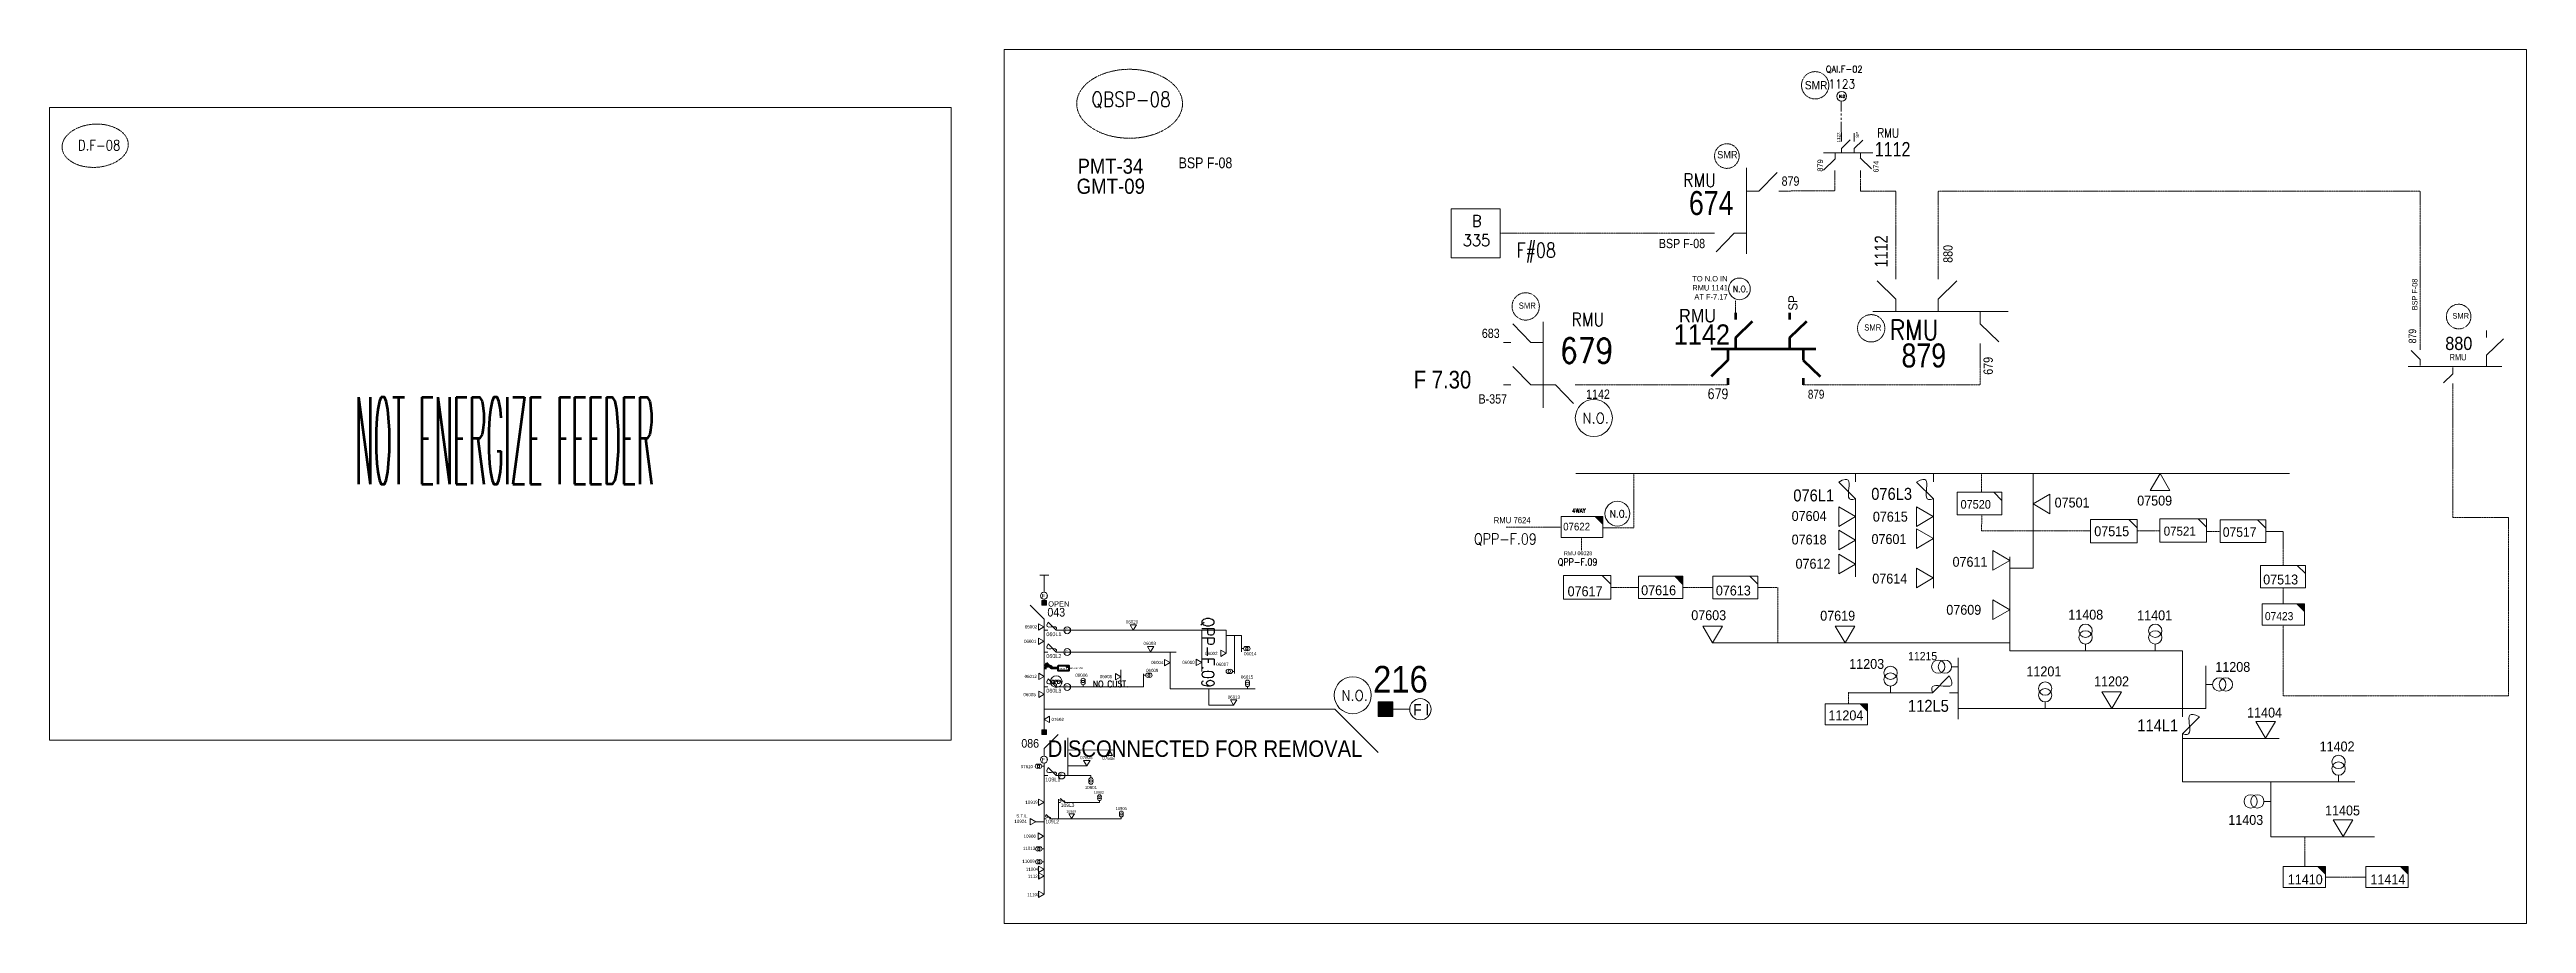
# Model space of a CAD drawing. Header units: metres. Extents: x 65984 to 144644, y -19036 to 23726.
# Drawn here: x 84420 to 88244, y 6397 to 7746 of the extents above; entities that cross this region are included whole.
import ezdxf
from ezdxf.enums import TextEntityAlignment as Align

# ---------------------------------------------------------------- set-up
doc = ezdxf.new("R2010")
doc.units = ezdxf.units.M
doc.header["$MEASUREMENT"] = 0
doc.linetypes.add('( Phantom )', pattern=[2.5, 1.25, -0.25, 0.25, -0.25, 0.25, -0.25])
doc.linetypes.add('DGN Style 3', pattern=[0.013877, 0, -0.013877])
doc.layers.get('0').update_dxf_attribs({"color": 95, "lineweight": 40})
for name, color, linetype, lineweight in [('ABS', 7, 'Continuous', 40), ('ABS NUMBER', 112, 'Continuous', 30), ('d_eos', 111, 'Continuous', 40), ('d_eos no', 121, 'Continuous', 40), ('d_fco', 5, 'Continuous', 40), ('d_fco text', 95, 'Continuous', 40), ('d_oh branch', 94, 'Continuous', 40), ('d_switch', 95, 'Continuous', 40), ('d_tf', 1, 'Continuous', 40), ('d_tf no', 6, 'Continuous', 40), ('d_tf_200', 1, 'Continuous', 40), ('d_ug cable', 95, 'Continuous', 40), ('d_ug main line', 95, 'Continuous', 40), ('d_unit sub', 7, 'Continuous', 40), ('EARTH FAULT INDICATOR', 95, 'Continuous', 40), ('FDR  2  19', 172, 'Continuous', 40), ('fedr no', 95, 'Continuous', 40), ('GRID STATION  04', 7, 'Continuous', 40), ('Level 37', 7, 'Continuous', 0), ('O H MAIN FEEDER', 4, 'Continuous', 100), ('SW N O', 114, 'Continuous', 30)]:
    doc.layers.add(name, color=color, linetype=linetype, lineweight=lineweight)
doc.styles.add('NASKHF', font='naskhf.shx', dxfattribs={"height": 8})
doc.styles.add('Style-Andalus', font='andlso.ttf')
doc.styles.add('Style-Arial', font='arial.ttf')
doc.styles.add('Style-ENGINEERING', font='ENGINEERING.shx')
doc.styles.add('Style-msdefault', font='msdefault.shx')
doc.styles.add('Style-simplex', font='simplex.shx')
doc.styles.add('Style-STANDARD', font='STANDARD.shx')

msp = doc.modelspace()

# ---------------------------------------------------------------- texts
at = {"color": 55, "linetype": 'Continuous', "lineweight": 13, "style": 'Style-simplex', "width": 0.857143}
for height, p in [(16.7, (86668, 6990.2)), (10.52, (86779.6, 6954.7))]:
    msp.add_text('QPP-F.09', height=height, dxfattribs=at).set_placement(p, align=Align.MIDDLE_CENTER)
msp.add_text('QPP-F.09', height=18.79, rotation=270, dxfattribs=at).set_placement((86208.9, 6814.9), align=Align.MIDDLE_CENTER)
msp.add_text('QPP-F.09', height=18.79, rotation=270, dxfattribs=at).set_placement((86208.9, 6814.9), align=Align.MIDDLE_CENTER)
at = {"color": 2, "linetype": 'Continuous', "lineweight": 13, "style": 'Style-simplex', "width": 0.857143}
msp.add_text('NO CUST.', height=10.04, dxfattribs=at).set_placement((86058.8, 6766.4), align=Align.MIDDLE_CENTER)
at = {"color": 2, "linetype": 'Continuous', "lineweight": 13, "insert": (86781.5, 7033.8), "char_height": 6.729, "attachment_point": 5, "line_spacing_factor": 0.6, "style": 'Style-STANDARD'}
msp.add_mtext('\\H1x;\\W0.857143;4WAY', dxfattribs=at)
at = {"layer": 'ABS NUMBER', "color": 7, "lineweight": 13, "style": 'Style-Arial', "width": 0.88}
for s, height, p in [('043', 13.31, (85961, 6883.8)), ('216', 41.08, (86463.9, 6794.3)), ('086', 13.31, (85920.8, 6681.4))]:
    msp.add_text(s, height=height, dxfattribs=at).set_placement(p, align=Align.TOP_LEFT)
at = {"layer": 'd_eos no', "color": 7, "linetype": 'Continuous', "lineweight": 13, "style": 'Style-Arial', "width": 0.88}
for s, height, p in [('PMT-34', 23.15, (86007.7, 7577.2)), ('GMT-09', 23.41, (86006.1, 7546.4))]:
    msp.add_text(s, height=height, dxfattribs=at).set_placement(p, align=Align.TOP_LEFT)
at = {"layer": 'd_eos no', "color": 7, "linetype": 'Continuous', "lineweight": 13, "ltscale": 1.182951, "style": 'Style-msdefault', "width": 0.833333}
msp.add_text('1112', height=22.25, dxfattribs=at).set_placement((87238.3, 7580.7))
at = {"layer": 'd_eos no', "color": 2, "linetype": 'Continuous', "lineweight": 13, "style": 'Style-msdefault', "width": 0.833333}
for s, p in [('674', (87020.2, 7490.3)), ('879', (87348.4, 7255))]:
    msp.add_text(s, height=36.98, dxfattribs=at).set_placement(p, align=Align.RIGHT)
at = {"layer": 'd_eos no', "color": 7, "linetype": 'Continuous', "lineweight": 13, "ltscale": 1.064656, "style": 'Style-msdefault', "width": 0.833333}
msp.add_text('1112', height=20.02, rotation=90, dxfattribs=at).set_placement((87258.2, 7409.3))
at = {"layer": 'd_eos no', "color": 7, "linetype": 'Continuous', "lineweight": 140, "style": 'Style-Arial', "width": 0.9}
msp.add_text('SP', height=14.12, rotation=90, dxfattribs=at).set_placement((87104.9, 7342.8), align=Align.TOP_LEFT)
at = {"layer": 'd_eos no', "color": 7, "linetype": 'Continuous', "lineweight": 140, "ltscale": 1.199808, "style": 'Style-Arial', "width": 0.9}
msp.add_text('1142', height=31.08, dxfattribs=at).set_placement((86927.9, 7321.4), align=Align.TOP_LEFT)
at = {"layer": 'd_eos no', "color": 2, "linetype": 'Continuous', "lineweight": 13, "style": 'Style-Arial', "width": 0.88}
msp.add_text('880', height=20.37, rotation=0.0075, dxfattribs=at).set_placement((88160.9, 7281.9), align=Align.RIGHT)
at = {"layer": 'd_eos no', "color": 7, "linetype": 'Continuous', "lineweight": 13, "ltscale": 0.579992, "style": 'Style-msdefault', "width": 0.833333}
msp.add_text('879', height=13.68, dxfattribs=at).set_placement((87160.5, 7206.8), align=Align.RIGHT)
at = {"layer": 'd_eos no', "color": 2, "linetype": 'Continuous', "lineweight": 140, "ltscale": 0.984829, "insert": (86956.6, 7396.2), "char_height": 8.399, "attachment_point": 1, "style": 'NASKHF'}
msp.add_mtext('\\fArial|b0|i0|c178178|p39;\\H1x;\\W0.9;TO N.O IN \\PRMU 1141\\P AT F-7.17', dxfattribs=at)
at = {"layer": 'd_fco text', "color": 7, "linetype": 'Continuous', "lineweight": 13, "style": 'Style-msdefault', "width": 0.916667}
for s, height, p in [('076L1', 18.48, (87112.6, 7066.7)), ('076L3', 18.48, (87232.9, 7069.1)), ('060L1', 5.99, (85959.4, 6846.2)), ('060L2', 5.99, (85959.3, 6812.5)), ('060L3', 5.99, (85959.3, 6759)), ('114L1', 18.48, (87643.7, 6711.6)), ('109L1', 5.99, (85957.7, 6621.9)), ('109L2', 5.39, (85958, 6556.8))]:
    msp.add_text(s, height=height, dxfattribs=at).set_placement(p, align=Align.TOP_LEFT)
at = {"layer": 'd_fco text', "color": 160, "linetype": 'Continuous', "lineweight": 13, "ltscale": 1.250797, "style": 'Style-msdefault', "width": 0.916667}
msp.add_text('OPEN', height=8.24, dxfattribs=at).set_placement((85962.2, 6894.1), align=Align.TOP_LEFT)
at = {"layer": 'd_fco text', "color": 206, "linetype": 'Continuous', "lineweight": 13, "style": 'Style-msdefault', "width": 0.916667}
msp.add_text('112L5', height=18.48, dxfattribs=at).set_placement((87289.7, 6741.9), align=Align.TOP_LEFT)
at = {"layer": 'd_fco text', "color": 160, "linetype": 'Continuous', "lineweight": 13, "ltscale": 4.546434, "style": 'Style-msdefault', "width": 0.916667}
msp.add_text('DISCONNECTED FOR REMOVAL', height=25.47, dxfattribs=at).set_placement((85961.5, 6679.3), align=Align.TOP_LEFT)
at = {"layer": 'd_fco text', "color": 1, "linetype": 'Continuous', "lineweight": 13, "style": 'Style-msdefault', "width": 0.916667}
msp.add_text('109L3', height=5.39, dxfattribs=at).set_placement((85981.7, 6582.1), align=Align.TOP_LEFT)
at = {"layer": 'd_switch', "color": 2, "linetype": 'Continuous', "lineweight": 13, "style": 'Style-msdefault', "width": 0.857143}
msp.add_text('BSP F-08', height=16.67, dxfattribs=at).set_placement((86163.6, 7579.1), align=Align.TOP_LEFT)
at = {"layer": 'd_switch', "color": 2, "linetype": 'Continuous', "lineweight": 13, "width": 0.857143}
for s, height, style, p in [('BSP F-08', 8.56, 'Style-msdefault', (88076.2, 7343.4)), ('879', 11.65, 'Style-ENGINEERING', (88074.2, 7292.2))]:
    msp.add_text(s, height=height, rotation=90, dxfattribs=dict(at, style=style)).set_placement(p)
at = {"layer": 'd_tf no', "color": 206, "linetype": 'Continuous', "lineweight": 13, "style": 'Style-msdefault', "width": 0.947368}
for s, height, p in [('07520', 13.28, (87370.8, 7050.3)), ('07501', 15.3, (87516, 7054.1)), ('07509', 15.3, (87643.5, 7057.1)), ('07604', 15.3, (87110, 7033.3)), ('07615', 15.3, (87235.4, 7032.3)), ('07515', 15.3, (87577.2, 7009.8)), ('07521', 14.04, (87684.4, 7009.3)), ('07517', 14.77, (87775.6, 7008.3)), ('07618', 15.3, (87110, 6997)), ('07612', 15.3, (87116, 6959.6)), ('07601', 15.3, (87233.3, 6997.7)), ('07611', 15.3, (87358.4, 6962.6)), ('07614', 15.3, (87234.5, 6936.7)), ('07513', 15.3, (87838, 6935.3)), ('07617', 15.3, (86764.1, 6917.1)), ('07613', 15.3, (86993, 6918.3)), ('07609', 15.3, (87348.8, 6888.5)), ('07603', 15.3, (86955, 6880.2)), ('07619', 15.3, (87154.1, 6879.4)), ('07423', 12.44, (87840.7, 6877.3)), ('11215', 12.73, (87289.8, 6815.8)), ('11203', 15.3, (87198.9, 6805)), ('11208', 15.3, (87764.1, 6800.4)), ('11204', 15.3, (87166.8, 6725.6)), ('11403', 15.3, (87784.1, 6564.2)), ('11410', 15.3, (87876, 6472.4)), ('11414', 15.3, (88003.6, 6472.4))]:
    msp.add_text(s, height=height, dxfattribs=at).set_placement(p, align=Align.TOP_LEFT)
at = {"layer": 'd_tf no', "color": 1, "linetype": 'Continuous', "lineweight": 13, "style": 'Style-msdefault', "width": 0.947368}
for s, height, p in [('RMU 7624', 9.43, (86650, 7023.9)), ('07622', 11.78, (86757.3, 7015.2)), ('RMU 06028', 5.94, (86758.5, 6971.1)), ('06020', 4.96, (86082.1, 6864.7)), ('06001', 4.96, (85924.9, 6834.7)), ('06003', 4.96, (86109.4, 6831.5)), ('06002', 4.96, (86204.6, 6816)), ('06014', 4.96, (86264.6, 6815.7)), ('06012', 4.96, (85925.8, 6780.5)), ('06006', 4.96, (86004.1, 6782.4)), ('06008', 4.96, (86041.7, 6780.3)), ('06009', 4.96, (86113.3, 6789.8)), ('06010', 4.96, (86169.3, 6802.2)), ('06007', 4.96, (86221.7, 6799.2)), ('06015', 4.96, (86259.8, 6779.6)), ('06005', 4.96, (85924, 6752.5)), ('06013', 4.96, (86239.4, 6748.6)), ('07602', 4.96, (85967.4, 6714.1)), ('07605', 4.96, (86011.6, 6655.3)), ('07610', 4.96, (85919.8, 6641.4)), ('10919', 4.96, (85927, 6586.3)), ('10901', 4.96, (86018.7, 6609.1)), ('10902', 4.01, (86032.8, 6601)), ('10924', 4.96, (85910, 6556.9)), ('S.T.L.', 4.96, (85913, 6565.4)), ('10909', 4.01, (85990.2, 6571.6)), ('10905', 4.46, (86066.4, 6576.3)), ('11013', 4.96, (85923.1, 6515.2)), ('10906', 4.96, (85924.2, 6533.9)), ('11009', 4.96, (85922.3, 6495.2)), ('11004', 4.96, (85927.8, 6482.9)), ('11121', 4.96, (85930.8, 6472)), ('11108', 4.96, (85929.8, 6443.8))]:
    msp.add_text(s, height=height, dxfattribs=at).set_placement(p, align=Align.TOP_LEFT)
for s, p in [('05902', (85945.3, 6857.1)), ('06004', (86140, 6802.1))]:
    msp.add_text(s, height=4.96, dxfattribs=at).set_placement(p, align=Align.TOP_RIGHT)
at = {"layer": 'd_tf no', "color": 206, "linetype": 'Continuous', "lineweight": 13, "style": 'Style-msdefault', "width": 0.947368}
for s, p in [('11408', (87591, 6865.7)), ('11401', (87697.4, 6864.7))]:
    msp.add_text(s, height=15.3, dxfattribs=at).set_placement(p, align=Align.RIGHT)
at = {"layer": 'd_tf no', "color": 1, "linetype": 'Continuous', "lineweight": 40, "style": 'Style-msdefault', "width": 0.947368}
msp.add_text('06016', height=3.35, dxfattribs=at).set_placement((85979, 6791.2), align=Align.TOP_LEFT)
at = {"layer": 'd_tf no', "color": 7, "linetype": 'Continuous', "lineweight": 13, "style": 'Style-msdefault', "width": 0.947368}
msp.add_text('BALADIYAH', height=2.65, dxfattribs=at).set_placement((85995.7, 6792.3), align=Align.TOP_LEFT)
at = {"layer": 'd_tf no', "color": 206, "linetype": 'Continuous', "lineweight": 13, "style": 'Style-msdefault', "width": 0.947368}
for s, p in [('11201', (87472.5, 6778.2)), ('11202', (87577, 6762.8)), ('11404', (87813.2, 6714.6)), ('11402', (87925.1, 6662.3)), ('11405', (87933.5, 6563.5))]:
    msp.add_text(s, height=15.3, dxfattribs=at).set_placement(p)
at = {"layer": 'd_tf no', "color": 1, "linetype": 'Continuous', "lineweight": 13, "style": 'Style-msdefault', "width": 0.947368}
msp.add_text('07608', height=4.96, dxfattribs=at).set_placement((86045.9, 6649.1))
at = {"layer": 'd_tf no', "color": 2, "lineweight": 13, "attachment_point": 1, "style": 'NASKHF'}
for insert, char_height in [((87130.3, 7697), 12.731), ((86995, 7589.1), 11.458), ((86688.7, 7355.2), 9.602), ((87222.1, 7321.5), 9.602), ((88130.1, 7338.9), 8.642)]:
    msp.add_mtext('\\Fmsdefault;\\H1x;\\W0.925;SMR\\P', dxfattribs=dict(at, insert=insert, char_height=char_height))
at = {"layer": 'd_unit sub', "color": 206, "linetype": 'Continuous', "lineweight": 13, "style": 'Style-msdefault', "width": 0.947368}
msp.add_text('07616', height=15.3, dxfattribs=at).set_placement((86877.7, 6918.7), align=Align.TOP_LEFT)
at = {"layer": 'fedr no', "color": 6, "linetype": 'Continuous', "lineweight": 13, "style": 'Style-STANDARD', "width": 0.909091}
for s, height, p in [('QBSP-08', 22.99, (86090.1, 7668.9)), ('D.F-08', 16.06, (84497, 7597.9))]:
    msp.add_text(s, height=height, dxfattribs=at).set_placement(p, align=Align.MIDDLE_CENTER)
at = {"layer": 'fedr no', "color": 55, "linetype": 'Continuous', "lineweight": 13, "insert": (87191.2, 7715), "char_height": 10.23, "attachment_point": 5, "style": 'Style-STANDARD'}
msp.add_mtext('QAI.F-02', dxfattribs=at)
at = {"layer": 'fedr no', "color": 6, "linetype": 'Continuous', "lineweight": 13, "insert": (85122.9, 7141.9), "char_height": 134.545, "width": 1315.628, "attachment_point": 5, "style": 'Style-STANDARD'}
msp.add_mtext('\\H1x;\\W0.245275;NOT ENERGIZE FEEDER', dxfattribs=at)
at = {"layer": 'GRID STATION  04', "color": 121, "linetype": 'Continuous', "lineweight": 13, "style": 'Style-STANDARD'}
for s, height, p in [('335', 18.11, (86623.4, 7451.3)), ('B', 18.1, (86623.7, 7481.1))]:
    msp.add_text(s, height=height, dxfattribs=at).set_placement(p, align=Align.MIDDLE_CENTER)
at = {"layer": 'GRID STATION  04', "color": 121, "linetype": 'Continuous', "lineweight": 13, "style": 'Style-STANDARD', "width": 0.866667}
msp.add_text('F#08', height=22.64, dxfattribs=at).set_placement((86715.7, 7435.9), align=Align.MIDDLE_CENTER)
at = {"layer": 'Level 37', "color": 2, "linetype": 'Continuous', "lineweight": 13, "ltscale": 1.294521, "style": 'Style-simplex', "width": 0.854701}
msp.add_text('1123', height=13.95, dxfattribs=at).set_placement((87187.6, 7692.5), align=Align.MIDDLE_CENTER)
at = {"layer": 'Level 37', "color": 7, "linetype": 'Continuous', "lineweight": 13, "ltscale": 0.81, "style": 'Style-msdefault', "width": 0.857143}
for s, p in [('1123', (87179.9, 7617.6)), ('SP', (87209.1, 7618.6))]:
    msp.add_text(s, height=5.02, rotation=89.9921, dxfattribs=at).set_placement(p, align=Align.TOP_RIGHT)
at = {"layer": 'Level 37', "color": 7, "linetype": 'Continuous', "lineweight": 13, "ltscale": 1.294521, "style": 'Style-simplex', "width": 0.854701}
msp.add_text('RMU', height=13.95, dxfattribs=at).set_placement((87259, 7617), align=Align.MIDDLE_CENTER)
at = {"layer": 'Level 37', "color": 7, "linetype": 'Continuous', "lineweight": 13, "ltscale": 1.163788, "style": 'Style-msdefault', "width": 0.857143}
msp.add_text('879', height=8.31, rotation=89.9921, dxfattribs=at).set_placement((87149.9, 7576.2), align=Align.TOP_RIGHT)
at = {"layer": 'Level 37', "color": 7, "linetype": 'Continuous', "lineweight": 13, "ltscale": 1.115517, "style": 'Style-msdefault', "width": 0.857143}
msp.add_text('674', height=7.86, rotation=89.9921, dxfattribs=at).set_placement((87236.3, 7573.9), align=Align.TOP_RIGHT)
at = {"layer": 'Level 37', "color": 2, "linetype": 'Continuous', "lineweight": 13}
for s, height, style, width, p in [('RMU', 20.51, 'Style-simplex', 0.854701, (86967.8, 7543.9)), ('RMU', 20.51, 'Style-simplex', 0.854701, (86795.4, 7329)), ('679', 38.57, 'Style-STANDARD', 0.909091, (86793.5, 7280.9))]:
    msp.add_text(s, height=height, dxfattribs=dict(at, style=style, width=width)).set_placement(p, align=Align.MIDDLE_CENTER)
at = {"layer": 'Level 37', "color": 7, "linetype": 'Continuous', "lineweight": 13, "style": 'Style-msdefault', "width": 0.857143}
for s, p in [('879', (87122, 7549.8)), ('BSP F-08', (86976.4, 7453.5))]:
    msp.add_text(s, height=14.38, dxfattribs=at).set_placement(p, align=Align.TOP_RIGHT)
msp.add_text('880', height=14.38, rotation=90, dxfattribs=at).set_placement((87358.5, 7444), align=Align.RIGHT)
at = {"layer": 'Level 37', "color": 7, "linetype": 'Continuous', "lineweight": 80, "ltscale": 1.272674, "style": 'Style-msdefault', "width": 0.9}
msp.add_text('RMU', height=20.8, dxfattribs=at).set_placement((86936.3, 7345.3), align=Align.TOP_LEFT)
at = {"layer": 'Level 37', "color": 2, "linetype": 'Continuous', "lineweight": 13, "style": 'Style-msdefault', "width": 0.857143}
msp.add_text('683', height=14.38, dxfattribs=at).set_placement((86631.7, 7314.9), align=Align.TOP_LEFT)
at = {"layer": 'Level 37', "color": 2, "linetype": 'Continuous', "lineweight": 13, "ltscale": 2.209345, "style": 'Style-simplex', "width": 0.854701}
msp.add_text('RMU', height=30.72, dxfattribs=at).set_placement((87299, 7313.2), align=Align.MIDDLE_CENTER)
at = {"layer": 'Level 37', "color": 2, "linetype": 'Continuous', "lineweight": 13, "style": 'Style-msdefault', "width": 0.86}
msp.add_text('RMU', height=9.98, rotation=0.0075, dxfattribs=at).set_placement((88151.9, 7265.9), align=Align.RIGHT)
at = {"layer": 'Level 37', "color": 55, "linetype": 'Continuous', "lineweight": 13, "style": 'Style-msdefault', "width": 0.857143}
msp.add_text('F 7.30', height=27.3, dxfattribs=at).set_placement((86526.6, 7249.8), align=Align.TOP_LEFT)
at = {"layer": 'Level 37', "color": 7, "linetype": 'Continuous', "lineweight": 13, "style": 'Style-msdefault', "width": 0.857143}
for s, p in [('B-357', (86626.6, 7213.6)), ('1142', (86792.7, 7220.9))]:
    msp.add_text(s, height=14.38, dxfattribs=at).set_placement(p, align=Align.TOP_LEFT)
at = {"layer": 'Level 37', "color": 7, "linetype": 'Continuous', "lineweight": 13, "ltscale": 0.596961, "style": 'Style-STANDARD', "width": 0.909091}
msp.add_text('679', height=15.25, dxfattribs=at).set_placement((86996.4, 7214.3), align=Align.MIDDLE_CENTER)
at = {"layer": 'Level 37', "color": 7, "linetype": 'Continuous', "lineweight": 13, "insert": (87420.8, 7243.7), "char_height": 14.38, "width": 62.561, "attachment_point": 7, "rotation": 90, "style": 'NASKHF'}
msp.add_mtext('\\Fmsdefault;\\H1x;\\W0.857143;679', dxfattribs=at)

# ---------------------------------------------------------------- blocks, each defined once
blk = doc.blocks.new('TFU_94')
at = {"layer": 'd_tf_200', "color": 1, "linetype": 'Continuous', "lineweight": 13}
blk.add_line((0, 10), (0, 0), dxfattribs=at)
for centre in [(0, 30), (0, 20)]:
    blk.add_circle(centre, 10, dxfattribs=at)
blk = doc.blocks.new('ABS2_1_1')
at = {"color": 0, "linetype": 'ByBlock', "lineweight": -2, "ltscale": 500}
for q in [(-29900, 43500), (0, 0)]:
    blk.add_line((0, 13600), q, dxfattribs=at)
at = {"color": 0, "linetype": 'ByBlock', "lineweight": -2, "ltscale": 500, "flags": 128}
for points in [[(5000, 43600), (-5000, 43600), (-5000, 53600), (5000, 53600)], [(3791, 49653), (3791, 49653), (3791, 49653)]]:
    blk.add_lwpolyline(points, close=True, dxfattribs=at)
at = {"color": 0, "linetype": 'ByBlock', "lineweight": -2, "ltscale": 500}
for points in [[(5000, 43600), (-5000, 43600), (5000, 53600), (-5000, 53600)], [(3791, 49653), (3791, 49653), (3791, 49653)]]:
    blk.add_solid(points, dxfattribs=at)
blk = doc.blocks.new('FUSE01')
at = {"color": 0, "linetype": 'ByBlock', "lineweight": -2}
blk.add_line((0, -17.15), (0, -22.55), dxfattribs=at)
at = {"color": 0, "linetype": 'ByBlock', "lineweight": -2, "flags": 128}
blk.add_lwpolyline([(0, 0.05), (0, -5.75), (-11.2, -16.95)], dxfattribs=at)
at = {"color": 0, "linetype": 'ByBlock', "lineweight": -2}
blk.add_open_spline([(-11.2, -16.95), (3.4, -25.35), (-11.6, -1.35), (0, -5.75)], degree=3, dxfattribs=at)
blk = doc.blocks.new('*U1006')
at = {"layer": 'EARTH FAULT INDICATOR', "color": 2, "linetype": 'Continuous', "lineweight": 13}
blk.add_circle((0.02, 0.13), 4, dxfattribs=at)
at = {"layer": 'EARTH FAULT INDICATOR', "color": 2, "lineweight": 13, "style": 'Style-Andalus', "width": 0.9}
blk.add_text('F I', height=4.234, dxfattribs=at).set_placement((-2.61, 2.11), align=Align.TOP_LEFT)
blk = doc.blocks.new('TF_8')
at = {"color": 0, "linetype": 'ByBlock', "lineweight": -2}
blk.add_line((6.3, 4.95), (9.9, 1.35), dxfattribs=at)
blk.add_3dface([(-10.1, 4.95), (9.9, 4.95), (9.9, -5.05), (-10.1, -5.05)], dxfattribs=at)
blk = doc.blocks.new('TFU_144')
at = {"layer": 'd_tf_200', "color": 206, "linetype": 'Continuous', "lineweight": 13}
blk.add_line((0, 10), (0, 0), dxfattribs=at)
at = {"layer": 'd_tf_200', "color": 206, "linetype": 'Continuous', "lineweight": 13, "extrusion": (0, 0, -1)}
for centre in [(0, 30), (0, 20)]:
    blk.add_circle(centre, 10, dxfattribs=at)
blk = doc.blocks.new('exist.us-1000kva')
at = {"color": 0, "linetype": 'ByBlock', "lineweight": -2, "flags": 128}
blk.add_lwpolyline([(40, 12.9), (32.8, 20), (40, 20)], close=True, dxfattribs=at)
at = {"color": 0, "linetype": 'ByBlock', "lineweight": -2, "extrusion": (0, 0, -1)}
blk.add_solid([(-40, 12.9), (-32.8, 20), (-40, 20)], dxfattribs=at)
at = {"color": 0, "linetype": 'ByBlock', "lineweight": -2, "xscale": 2, "yscale": 2}
blk.add_blockref('TF_8', (20.2, 10.1), dxfattribs=at)
blk = doc.blocks.new('*U1299')
at = {"layer": 'd_eos', "color": 2, "linetype": 'Continuous', "lineweight": 13, "ltscale": 2.622617}
for p, q in [((0.01, 16.17), (0.01, -16.15)), ((4.66, 8.43), (11.46, 15.43)), ((0.01, 8.42), (4.66, 8.43)), ((12.11, 8.43), (14.93, 8.43)), ((-12.08, -7.43), (-14.9, -7.43)), ((-4.64, -7.43), (-11.43, -14.44)), ((0.01, -7.43), (-4.64, -7.43))]:
    blk.add_line(p, q, dxfattribs=at)
blk = doc.blocks.new('*U1459')
at = {"layer": 'SW N O', "color": 3, "lineweight": 13, "ltscale": 0.426762}
blk.add_circle((0, 0), 16.8, dxfattribs=at)
at = {"layer": 'SW N O', "color": 3, "lineweight": 13, "style": 'Style-STANDARD'}
blk.add_text('N.O.', height=9.6, dxfattribs=at).set_placement((1.7, -0.2), align=Align.MIDDLE_CENTER)
blk = doc.blocks.new('TRA1_810')
at = {"layer": 'd_tf', "color": 1, "linetype": 'Continuous', "lineweight": 13, "ltscale": 0.000495108, "flags": 128}
blk.add_lwpolyline([(10, -17), (0, 0), (-10, -17)], close=True, dxfattribs=at)
blk = doc.blocks.new('TRA1_809')
at = {"layer": 'd_tf', "color": 1, "linetype": 'Continuous', "lineweight": 13, "ltscale": 0.000495108, "xscale": 1.000046566207834, "yscale": 1.000046566207834, "zscale": 1.000046566207834, "rotation": 180}
blk.add_blockref('TRA1_810', (0, 0), dxfattribs=at)
blk = doc.blocks.new('TRA1_812')
at = {"layer": 'd_tf', "color": 1, "linetype": 'Continuous', "lineweight": 13, "ltscale": 0.000495327, "extrusion": (0, 0, -1), "flags": 128}
blk.add_lwpolyline([(-10, -17), (0, 0), (10, -17)], close=True, dxfattribs=at)
blk = doc.blocks.new('TRA1_811')
at = {"layer": 'd_tf', "color": 1, "linetype": 'Continuous', "lineweight": 13, "ltscale": 0.000495327, "xscale": 1.000046566207833, "yscale": 1.000046566207833, "zscale": 1.000046566207833, "rotation": 180}
blk.add_blockref('TRA1_812', (0, 0), dxfattribs=at)
blk = doc.blocks.new('TRA1_1252')
at = {"layer": 'd_tf', "color": 206, "linetype": 'Continuous', "lineweight": 13, "ltscale": 0.001529, "extrusion": (0, 0, -1), "flags": 128}
blk.add_lwpolyline([(-10, -17), (0, 0), (10, -17)], close=True, dxfattribs=at)
blk = doc.blocks.new('TRA1_1251')
at = {"layer": 'd_tf', "color": 206, "linetype": 'Continuous', "lineweight": 13, "ltscale": 0.001529, "xscale": 1.000046566207833, "yscale": 1.000046566207833, "zscale": 1.000046566207833, "rotation": 180}
blk.add_blockref('TRA1_1252', (0, 0), dxfattribs=at)
blk = doc.blocks.new('*U3136')
at = {"layer": 'd_unit sub', "color": 206, "linetype": 'Continuous', "lineweight": 13, "flags": 128}
blk.add_lwpolyline([(8.41, 4.19), (8.41, 1.16), (5.38, 4.19)], close=True, dxfattribs=at)
at = {"layer": 'd_unit sub', "color": 206, "linetype": 'Continuous', "lineweight": 13, "xscale": 0.8411620702491401, "yscale": 0.8411620702491401, "zscale": 0.3810884258049561, "rotation": 359.9999999999999}
blk.add_blockref('TF_8', (0.08, 0.03), dxfattribs=at)
blk = doc.blocks.new('TRA1_1254')
at = {"layer": 'd_tf', "color": 206, "linetype": 'Continuous', "lineweight": 13, "ltscale": 0.001528, "flags": 128}
blk.add_lwpolyline([(10, -17), (0, 0), (-10, -17)], close=True, dxfattribs=at)
blk = doc.blocks.new('TRA1_1253')
at = {"layer": 'd_tf', "color": 206, "linetype": 'Continuous', "lineweight": 13, "ltscale": 0.001528, "xscale": 1.000046566207834, "yscale": 1.000046566207834, "zscale": 1.000046566207834, "rotation": 180}
blk.add_blockref('TRA1_1254', (0, 0), dxfattribs=at)
blk = doc.blocks.new('TRA1_1256')
at = {"layer": 'd_tf', "color": 206, "linetype": 'Continuous', "lineweight": 13, "ltscale": 0.001529, "flags": 128}
blk.add_lwpolyline([(10.1, -17), (0.1, 0), (-9.9, -17)], close=True, dxfattribs=at)
blk = doc.blocks.new('TRA1_1255')
at = {"layer": 'd_tf', "color": 206, "linetype": 'Continuous', "lineweight": 13, "ltscale": 0.001529, "xscale": 1.000046566207833, "yscale": 1.000046566207833, "zscale": 1.000046566207833, "rotation": 180}
blk.add_blockref('TRA1_1256', (0, 0), dxfattribs=at)
blk = doc.blocks.new('TRA1_1482')
at = {"layer": 'd_tf', "color": 1, "linetype": 'Continuous', "lineweight": 13, "ltscale": 0.000445597, "flags": 128}
blk.add_lwpolyline([(10, -17), (0, 0), (-10, -17)], close=True, dxfattribs=at)
blk = doc.blocks.new('TRA1_1481')
at = {"layer": 'd_tf', "color": 1, "linetype": 'Continuous', "lineweight": 13, "ltscale": 0.000445597, "xscale": 1.000046566207834, "yscale": 1.000046566207834, "zscale": 1.000046566207834, "rotation": 180}
blk.add_blockref('TRA1_1482', (0, 0), dxfattribs=at)
blk = doc.blocks.new('TF3')
at = {"color": 0, "linetype": 'ByBlock', "lineweight": -2}
for p, q in [((11.3, 9), (18.3, 9)), ((18.3, 9), (18.3, 2))]:
    blk.add_line(p, q, dxfattribs=at)
at = {"color": 0, "linetype": 'ByBlock', "lineweight": -2, "flags": 128}
blk.add_lwpolyline([(18.3, 2), (11.3, 2), (11.3, 9)], dxfattribs=at)
at = {"color": 0, "linetype": 'ByBlock', "lineweight": -2}
blk.add_3dface([(-21.7, 9), (18.3, 9), (18.3, -11), (-21.7, -11)], dxfattribs=at)
blk = doc.blocks.new('*U3967')
at = {"layer": 'd_eos', "color": 7, "linetype": 'Continuous', "lineweight": 211, "ltscale": 2.153767}
for p, q in [((-4.7, 7.5), (-11.5, 14.5)), ((0, -25), (0, 18.3)), ((0, 13), (4.6, 13)), ((4.6, 13), (11.4, 20)), ((12.1, 13), (14.9, 13)), ((-12.1, 7.5), (-14.9, 7.5)), ((0, 7.5), (-4.7, 7.5)), ((-4.7, -14.9), (-11.5, -7.9)), ((-12.1, -14.9), (-14.9, -14.9)), ((0, -14.9), (-4.7, -14.9)), ((0, -18.1), (4.6, -18.1)), ((4.6, -18.1), (11.4, -25.1)), ((12.1, -18.1), (14.9, -18.1))]:
    blk.add_line(p, q, dxfattribs=at)
blk = doc.blocks.new('*U3968')
at = {"layer": 'SW N O', "color": 3, "lineweight": 13, "ltscale": 0.426762}
blk.add_circle((0, 0), 16.8, dxfattribs=at)
at = {"layer": 'SW N O', "color": 3, "lineweight": 13, "style": 'Style-STANDARD'}
blk.add_text('N.O.', height=9.6, dxfattribs=at).set_placement((1.7, -0.2), align=Align.MIDDLE_CENTER)
blk = doc.blocks.new('*U3974')
at = {"layer": 'SW N O', "color": 3, "lineweight": 13, "ltscale": 0.426762}
blk.add_circle((0, 0), 16.8, dxfattribs=at)
at = {"layer": 'SW N O', "color": 3, "lineweight": 13, "style": 'Style-STANDARD'}
blk.add_text('N.O', height=9.6, dxfattribs=at).set_placement((1.7, -0.2), align=Align.MIDDLE_CENTER)
blk = doc.blocks.new('*U4052')
at = {"layer": 'd_unit sub', "color": 206, "linetype": 'Continuous', "lineweight": 13, "flags": 128}
blk.add_lwpolyline([(8.41, 4.19), (8.41, 1.16), (5.38, 4.19)], close=True, dxfattribs=at)
at = {"layer": 'd_unit sub', "color": 206, "linetype": 'Continuous', "lineweight": 13, "xscale": 0.84116207024914, "yscale": 0.84116207024914, "zscale": 0.3510219127153231, "rotation": 359.9999999999999}
blk.add_blockref('TF_8', (0.08, 0.03), dxfattribs=at)
blk = doc.blocks.new('*U4208')
at = {"layer": 'SW N O', "color": 3, "lineweight": 13}
blk.add_circle((0, 0), 16.8, dxfattribs=at)
at = {"layer": 'SW N O', "color": 3, "lineweight": 13, "style": 'Style-STANDARD'}
blk.add_text('OPEN', height=9.6, dxfattribs=at).set_placement((1.7, -0.2), align=Align.MIDDLE_CENTER)
blk = doc.blocks.new('*U4217')
at = {"layer": 'SW N O', "color": 3, "lineweight": 13, "ltscale": 0.426762}
blk.add_circle((0, 0), 16.8, dxfattribs=at)
at = {"layer": 'SW N O', "color": 3, "lineweight": 13, "style": 'Style-STANDARD'}
blk.add_text('N.O.', height=9.6, dxfattribs=at).set_placement((1.7, -0.2), align=Align.MIDDLE_CENTER)

# ---------------------------------------------------------------- linework, layer by layer
at = {"color": 22, "linetype": '( Phantom )', "lineweight": 13, "ltscale": 12.802868}
msp.add_line((87186.7, 7666.1), (87186.7, 7609.8), dxfattribs=at)
at = {"layer": 'd_eos', "color": 7, "linetype": 'Continuous', "lineweight": 13, "ltscale": 0.915997}
for p, q in [((87186.8, 7603.5), (87186.8, 7617.4)), ((87206.4, 7603.5), (87206.4, 7616.6)), ((87159.1, 7586), (87235.3, 7586.2)), ((87186.8, 7592.9), (87200.4, 7606.1)), ((87186.8, 7586.2), (87186.8, 7592.9)), ((87206.4, 7592.9), (87219.7, 7605.8)), ((87206.4, 7586.2), (87206.4, 7592.9)), ((87216, 7578.5), (87233.3, 7561.7)), ((87216.1, 7585.5), (87216.1, 7578.8)), ((87216.5, 7558.9), (87216.4, 7547.4))]:
    msp.add_line(p, q, dxfattribs=at)
at = {"layer": 'd_eos', "color": 7, "linetype": 'Continuous', "lineweight": 13, "ltscale": 0.741957}
for p, q in [((87176.9, 7576.6), (87159.4, 7559.7)), ((87177, 7576.7), (87177, 7586.1)), ((87176.7, 7558.9), (87176.7, 7547.2))]:
    msp.add_line(p, q, dxfattribs=at)
at = {"layer": 'd_eos', "color": 2, "linetype": 'Continuous', "lineweight": 13, "ltscale": 2.622617}
for p, q in [((87271, 7360.6), (87242.2, 7388.5)), ((87336.1, 7360.6), (87364.9, 7388.5)), ((87271, 7341.5), (87271, 7360.6)), ((87336.1, 7341.5), (87336.1, 7360.6)), ((86707.3, 7293.4), (86679.3, 7322.1)), ((86726.4, 7325.2), (86726.4, 7192.4)), ((87444.5, 7341.5), (87235.1, 7341.5)), ((87401.3, 7341.5), (87401.3, 7322.4)), ((87401.3, 7322.4), (87430, 7294.5)), ((86676.7, 7293.4), (86665.1, 7293.4)), ((86726.4, 7293.4), (86707.3, 7293.4)), ((86676.7, 7227.9), (86665.1, 7227.9)), ((86707.3, 7227.9), (86679.3, 7256.7)), ((86726.4, 7227.9), (86707.3, 7227.9)), ((86726.4, 7228.2), (86745.5, 7228.2)), ((86745.5, 7228.2), (86773.4, 7199.5)), ((86776, 7228.2), (86787.7, 7228.2))]:
    msp.add_line(p, q, dxfattribs=at)
at = {"layer": 'd_eos', "color": 7, "linetype": 'Continuous', "lineweight": 13, "ltscale": 2.622617}
for p, q in [((87271, 7391.2), (87271, 7402.8)), ((87336.1, 7391.2), (87336.1, 7402.8)), ((87401.3, 7291.8), (87401.3, 7280.2))]:
    msp.add_line(p, q, dxfattribs=at)
at = {"layer": 'd_eos', "color": 2, "linetype": 'Continuous', "lineweight": 13, "ltscale": 2.360355}
for p, q in [((88182.9, 7301.3), (88182.9, 7311.8)), ((88182.9, 7273.8), (88208.8, 7298.9)), ((88182.9, 7256.6), (88182.9, 7273.8))]:
    msp.add_line(p, q, dxfattribs=at)
at = {"layer": 'd_eos', "color": 2, "linetype": 'Continuous', "lineweight": 13, "ltscale": 1.741276}
for p, q in [((88080.6, 7267.3), (88066.3, 7281.1)), ((88080.6, 7282.4), (88080.6, 7288.2)), ((88080.6, 7257.8), (88080.6, 7267.3)), ((88130.9, 7245.2), (88116.6, 7231.4)), ((88130.9, 7254.7), (88130.9, 7245.2)), ((88130.9, 7230.1), (88130.9, 7224.3))]:
    msp.add_line(p, q, dxfattribs=at)
at = {"layer": 'd_eos', "color": 2, "linetype": 'Continuous', "lineweight": 13, "ltscale": 1.499371}
msp.add_line((88206.2, 7256.4), (88062, 7256.3), dxfattribs=at)
at = {"layer": 'd_oh branch', "color": 206, "linetype": 'Continuous', "lineweight": 13}
for p, q in [((87482.8, 6945.1), (87482.8, 7091.1)), ((87208.7, 7038.6), (87208.7, 6932)), ((87328.8, 6914.3), (87328.8, 7043.9)), ((87446.7, 6962.5), (87446.7, 6817.6)), ((87482.8, 6945.1), (87446.7, 6945.1)), ((87446.7, 6829.8), (86988, 6829.8)), ((87367.2, 6712.3), (87367.2, 6806.9)), ((87713.4, 6817.6), (87446.7, 6817.6)), ((87713.4, 6727.3), (87713.4, 6817.6)), ((87749.7, 6728.5), (87749.7, 6794.6)), ((87313.9, 6752.8), (87198, 6752.8)), ((87749.7, 6728.5), (87367.2, 6728.5)), ((87713.4, 6615.2), (87713.4, 6676.4)), ((87862.9, 6682.4), (87713.8, 6682.4)), ((87979.7, 6615.2), (87713.4, 6615.2)), ((87849.8, 6530.7), (87849.8, 6615.2)), ((88010, 6530.7), (87849.8, 6530.7))]:
    msp.add_line(p, q, dxfattribs=at)
at = {"layer": 'd_oh branch', "color": 1, "linetype": 'Continuous', "lineweight": 13}
for p, q in [((85963.4, 6934.3), (85949.1, 6934.3)), ((86236.9, 6849.4), (85979.9, 6849.4)), ((86199.2, 6849.4), (86199.2, 6785.9)), ((86236.9, 6813.5), (86236.9, 6849.4)), ((86160, 6815.7), (85979.7, 6815.7)), ((86150.4, 6759), (86150.4, 6815.7)), ((86260.5, 6841.3), (86236.9, 6841.3)), ((86250.1, 6782.8), (86250.1, 6841.3)), ((86260.5, 6816.1), (86260.5, 6841.3)), ((86074.4, 6761.8), (86074.4, 6788.1)), ((86109.4, 6761.8), (86109.4, 6782.3)), ((85979.1, 6761.8), (86109.4, 6761.8)), ((86281.5, 6759), (86150.4, 6759)), ((86210.2, 6733.5), (86210.2, 6759)), ((86249, 6733.5), (86210.2, 6733.5)), ((85992.3, 6625), (85992.3, 6683.1)), ((85992.3, 6664.5), (86063.7, 6664.4)), ((85979.6, 6625), (86028.1, 6625)), ((85992.8, 6639.8), (86021.9, 6639.8)), ((85978, 6558.7), (85978, 6588.4)), ((86041.4, 6583.2), (85991, 6583.2)), ((86075, 6558.3), (85968.9, 6558.3))]:
    msp.add_line(p, q, dxfattribs=at)
at = {"layer": 'd_ug cable', "color": 206, "linetype": 'DGN Style 3', "lineweight": 13}
for p, q in [((86866.5, 7007.2), (86866.5, 7091.1)), ((87403.2, 7062.2), (87403.2, 7090.2)), ((86866.4, 7007.2), (86818.1, 7007.2)), ((87403.2, 7002.6), (87403.6, 7027.6)), ((87571.4, 7002.6), (87403.2, 7002.6)), ((87868.9, 6950), (87868.8, 7001.6)), ((88216.9, 6747.9), (88216.9, 7023.2)), ((86873.4, 6915.4), (86830.7, 6915.4)), ((86988.5, 6915.4), (86942.1, 6915.4)), ((87058, 6915.4), (87087.7, 6915.4)), ((87088.5, 6829.8), (87088.5, 6915.4)), ((87868.9, 6890.1), (87868.9, 6915)), ((87198, 6752.8), (87198, 6735.9)), ((87902.5, 6484.4), (87902.5, 6530.7)), ((87934.2, 6468.3), (87996.5, 6468.3))]:
    msp.add_line(p, q, dxfattribs=at)
at = {"layer": 'd_ug cable', "color": 1, "linetype": 'DGN Style 3', "lineweight": 13}
for p, q in [((86669.1, 7008.2), (86753.6, 7008.2)), ((86785.4, 6972.3), (86785.4, 6992.7)), ((85942.9, 6553.7), (85955.8, 6553.7))]:
    msp.add_line(p, q, dxfattribs=at)
at = {"layer": 'd_ug cable', "color": 206, "linetype": 'DGN Style 3', "lineweight": 13, "flags": 128}
for points in [[(88080.6, 7287.9), (88080.6, 7527.3), (87336.1, 7527.3), (87336.1, 7402.2)], [(87023.3, 7358.2), (87023.3, 7331.8)], [(87401.3, 7280.2), (87401.3, 7228.2), (87127.6, 7228.2)], [(87011.7, 7228.2), (86787.7, 7228.2)], [(88130.9, 7224.3), (88130.9, 7023.2), (88216.9, 7023.2)], [(87643.7, 7002.6), (87678.3, 7002.6), (87678.3, 7002.6)], [(87750.9, 7001.6), (87771, 7001.6), (87771, 7001.6)], [(87842, 7001.6), (87868.8, 7001.6), (87868.8, 7001.6)], [(87868.9, 6857.2), (87868.9, 6747.9), (88216.9, 6747.9)]]:
    msp.add_lwpolyline(points, dxfattribs=at)
at = {"layer": 'd_ug cable', "color": 1, "linetype": 'DGN Style 3', "lineweight": 13}
for centre, radius in [((87146.3, 7690.5), 21.1), ((87010, 7581.3), 19), ((86699.4, 7349.2), 21.1), ((88139.8, 7333.5), 19), ((87232.8, 7315.4), 21.1)]:
    msp.add_circle(centre, radius, dxfattribs=at)
at = {"layer": 'd_ug cable', "color": 206, "linetype": 'DGN Style 3', "lineweight": 13}
msp.add_point((87198, 6752.8), dxfattribs=at)
at = {"layer": 'd_ug main line', "color": 121, "linetype": 'DGN Style 3', "lineweight": 13}
for p, q in [((87216.5, 7545.8), (87216.5, 7527.3)), ((86660, 7462.1), (86979, 7462.1))]:
    msp.add_line(p, q, dxfattribs=at)
at = {"layer": 'd_ug main line', "color": 121, "linetype": 'DGN Style 3', "lineweight": 13, "flags": 128}
for points in [[(87176.7, 7547.2), (87176.7, 7527.7), (87101.7, 7527.3)], [(87216.5, 7527.3), (87271, 7527.3), (87271, 7402.8)]]:
    msp.add_lwpolyline(points, dxfattribs=at)
at = {"layer": 'FDR  2  19', "color": 1, "linetype": 'DGN Style 3', "lineweight": 106}
msp.add_line((85977.5, 6790.9), (85971.1, 6790.9), dxfattribs=at)
at = {"layer": 'fedr no', "color": 82, "linetype": 'DGN Style 3', "lineweight": 13, "true_color": 0x1dc70e}
for centre, major_axis in [((86087.9, 7662), (81.7, 0)), ((84490.9, 7597.2), (51.1, 3.1))]:
    msp.add_ellipse(centre, major_axis=major_axis, ratio=0.651175, dxfattribs=at)
at = {"layer": 'GRID STATION  04', "color": 121, "linetype": 'Continuous', "lineweight": 13, "ltscale": 2.41962, "flags": 128}
msp.add_lwpolyline([(86584.5, 7424.4), (86660, 7424.4), (86660, 7499.9), (86584.5, 7499.9)], close=True, dxfattribs=at)
at = {"layer": 'O H MAIN FEEDER', "color": 206, "lineweight": 13, "ltscale": 2.006198}
for p, q in [((87878.8, 7091.1), (86776.9, 7091.1)), ((86520.4, 6727.5), (86494.1, 6727.5))]:
    msp.add_line(p, q, dxfattribs=at)
at = {"layer": 'O H MAIN FEEDER', "color": 1, "lineweight": 13, "ltscale": 0.649935}
for p, q in [((85955.8, 6907.9), (85955.8, 6934.2)), ((85955.8, 6740.8), (85955.8, 6864.1)), ((85955.8, 6695.6), (85955.8, 6740.8)), ((86007.6, 6727.5), (85955.8, 6727.5)), ((85955.8, 6655), (85955.8, 6658.4)), ((85955.8, 6476.6), (85955.8, 6644.4)), ((85955.8, 6441.8), (85955.8, 6476.6))]:
    msp.add_line(p, q, dxfattribs=at)
at = {"layer": 'O H MAIN FEEDER', "color": 121, "lineweight": 13, "ltscale": 0.649935}
for p, q in [((85955.8, 6914.8), (85955.8, 6929.8)), ((85955.8, 6892.2), (85955.8, 6897.3))]:
    msp.add_line(p, q, dxfattribs=at)
at = {"layer": 'O H MAIN FEEDER', "color": 206, "lineweight": 13, "ltscale": 0.649935}
msp.add_line((86374.1, 6727.5), (86007, 6727.5), dxfattribs=at)
at = {"layer": 'O H MAIN FEEDER', "color": 140, "lineweight": 13, "ltscale": 0.498271, "flags": 128}
for points in [[(85894, 7745.7), (88244.5, 7745.7), (88244.5, 6396.8), (85894, 6396.8)], [(84420.4, 7656.1), (85812.5, 7656.1), (85812.5, 6679.7), (84420.4, 6679.7)]]:
    msp.add_lwpolyline(points, close=True, dxfattribs=at)

# ---------------------------------------------------------------- block references
at = {"layer": 'ABS', "color": 7, "linetype": 'Continuous', "lineweight": 13, "ltscale": 1.081947, "xscale": 0.0007249055221413184, "zscale": 0.0004800555727897675}
for p, yscale, rotation in [((85955.8, 6856.5), 0.0007249055221413184, 359.9999999999998), ((85955.8, 6656.9), -0.0007249055221413188, 180.0000000000002)]:
    msp.add_blockref('ABS2_1_1', p, dxfattribs=dict(at, yscale=yscale, rotation=rotation))
at = {"layer": 'ABS', "color": 7, "linetype": 'Continuous', "lineweight": 13, "ltscale": 3.33972, "xscale": 0.002237615086419847, "yscale": -0.002237615086419849, "zscale": 0.001481820125774813, "rotation": 90.00000000000031}
msp.add_blockref('ABS2_1_1', (86374.1, 6727.5), dxfattribs=at)
at = {"layer": 'd_eos', "color": 2, "linetype": 'Continuous', "lineweight": 13, "ltscale": 2.622617, "xscale": 4.108488056798404, "yscale": 4.108488056798404, "zscale": 4.108488056798404, "rotation": 180}
msp.add_blockref('*U1299', (87040.5, 7496.8), dxfattribs=at)
at = {"layer": 'd_eos', "color": 7, "linetype": 'Continuous', "lineweight": 211, "ltscale": 2.153767, "xscale": 3.732406644830523, "yscale": 3.732406644830523, "zscale": 3.732406644830523, "rotation": 269.9999999999999}
msp.add_blockref('*U3967', (87079.2, 7283.6), dxfattribs=at)
at = {"layer": 'd_fco', "color": 7, "linetype": 'Continuous', "lineweight": 13}
for p, xscale, yscale, zscale, rotation in [((87208.7, 7038.7), 2.32604619354199, -2.32604619354199, 1.718280722137723, 359.9999999999999), ((87328.8, 7038.7), 2.32604619354199, -2.32604619354199, 1.718280722137723, 359.9999999999999), ((85980.9, 6849.4), 1.113320330762997, 1.113320330762997, 0.5566601653814984, 270), ((85980.8, 6815.7), 1.113320330762997, 1.113320330762997, 0.5566601653814984, 270), ((85980.8, 6761.8), 1.113320330762997, 1.113320330762997, 0.5566601653814984, 270), ((87713.4, 6676), 2.32604619354199, 2.32604619354199, 1.718280722137723, 180), ((85980.9, 6625), 1.113320330762997, 1.113320330762997, 0.5566601653814984, 270), ((85968.9, 6558.3), 0.5808834106955266, 0.5808834106955266, 0.5009941488433486, 270)]:
    msp.add_blockref('FUSE01', p, dxfattribs=dict(at, xscale=xscale, yscale=yscale, zscale=zscale, rotation=rotation))
at = {"layer": 'd_fco', "color": 1, "linetype": 'Continuous', "lineweight": 100, "xscale": 0.6775277745439725, "yscale": 0.6775277745439725, "zscale": 0.3387638872719863, "rotation": 270}
msp.add_blockref('FUSE01', (85971.1, 6790.9), dxfattribs=at)
at = {"layer": 'd_fco', "color": 206, "linetype": 'Continuous', "lineweight": 13, "xscale": 2.32604619354199, "yscale": -2.32604619354199, "zscale": 1.718280722137723, "rotation": 269.9999999999999}
msp.add_blockref('FUSE01', (87314, 6752.8), dxfattribs=at)
at = {"layer": 'd_fco', "color": 1, "linetype": 'Continuous', "lineweight": 13, "xscale": 0.5867394470507575, "yscale": 0.5867394470507575, "zscale": 0.5009941488433486, "rotation": 270}
msp.add_blockref('FUSE01', (85991.2, 6583.2), dxfattribs=at)
at = {"layer": 'd_tf', "color": 206, "linetype": 'Continuous', "lineweight": 13, "ltscale": 0.001529, "xscale": 1.520140581015409, "yscale": 1.520140581015409, "zscale": 1.520140581015409}
for name, p, rotation in [('TRA1_1251', (87678.7, 7091.1), 180), ('TRA1_1251', (87482.8, 7044.3), 269.9999999999999), ('TRA1_1255', (86988.1, 6829.9), 359.9999999999999), ('TRA1_1255', (87192.7, 6829.9), 359.9999999999999)]:
    msp.add_blockref(name, p, dxfattribs=dict(at, rotation=rotation))
at = {"layer": 'd_tf', "color": 206, "linetype": 'Continuous', "lineweight": 13, "ltscale": 0.001528, "xscale": 1.520140581015409, "yscale": 1.520140581015409, "zscale": 1.520140581015409, "rotation": 89.99999999999997}
for p in [(87208.8, 7024.8), (87328.7, 7024.7), (87208.8, 6988.5), (87328.8, 6990.7), (87208.8, 6951.5), (87446.7, 6957.1), (87328.6, 6930.2), (87446.7, 6881.1)]:
    msp.add_blockref('TRA1_1253', p, dxfattribs=at)
at = {"layer": 'd_tf', "color": 1, "linetype": 'Continuous', "lineweight": 13, "ltscale": 0.000495327, "extrusion": (0, 0, -1), "xscale": 0.4924700000000001, "yscale": 0.4924700000000001, "zscale": 0.4924700000000001}
for p, rotation in [((-85955.6, 6854.5), 269.9999999999999), ((-86093.5, 6849.4), 359.9999999999999), ((-85955.4, 6832.4), 269.9999999999999), ((-86120.4, 6815.9), 359.9999999999999), ((-86021.9, 6639.8), 359.9999999999999)]:
    msp.add_blockref('TRA1_811', p, dxfattribs=dict(at, rotation=rotation))
at = {"layer": 'd_tf', "color": 1, "linetype": 'Continuous', "lineweight": 13, "ltscale": 0.000495108, "xscale": 0.49247, "yscale": 0.49247, "zscale": 0.49247, "rotation": 89.99999999999997}
for p in [(86236.9, 6813.7), (85955.9, 6778), (86074.4, 6777.6), (86150.4, 6799.3), (86199.2, 6799.7), (85955.9, 6750.5), (85955.8, 6583.8), (85942.9, 6553.7), (85955.2, 6531.5), (85955.8, 6480.3), (85955.8, 6470.1), (85955.8, 6441.8)]:
    msp.add_blockref('TRA1_809', p, dxfattribs=at)
at = {"layer": 'd_tf', "color": 1, "linetype": 'Continuous', "lineweight": 13, "ltscale": 0.000495327, "xscale": 0.4924700000000001, "yscale": 0.4924700000000001, "zscale": 0.4924700000000001}
for p, rotation in [((86248.5, 6733.8), 359.9999999999999), ((85955.8, 6711.8), 269.9999999999999), ((86056.6, 6664.6), 180)]:
    msp.add_blockref('TRA1_811', p, dxfattribs=dict(at, rotation=rotation))
at = {"layer": 'd_tf', "color": 206, "linetype": 'Continuous', "lineweight": 13, "ltscale": 0.001529, "extrusion": (0, 0, -1), "xscale": 1.520140581015409, "yscale": 1.520140581015409, "zscale": 1.520140581015409, "rotation": 359.9999999999999}
for p in [(-87604.2, 6728.5), (-87841.6, 6682.5), (-87961.4, 6530.9)]:
    msp.add_blockref('TRA1_1251', p, dxfattribs=at)
at = {"layer": 'd_tf', "color": 1, "linetype": 'Continuous', "lineweight": 13, "ltscale": 0.000445597, "xscale": 0.443223, "yscale": 0.443223, "zscale": 0.443223, "rotation": 359.9999999999999}
msp.add_blockref('TRA1_1481', (85998.3, 6558.5), dxfattribs=at)
at = {"layer": 'd_tf_200', "color": 206, "linetype": 'Continuous', "lineweight": 13, "xscale": 1.027122014199601, "yscale": 1.027122014199601, "zscale": 1.027122014199601}
for p, rotation in [((87563.8, 6817.8), 359.9999999999999), ((87671.4, 6817.8), 359.9999999999999), ((87262.7, 6752.8), 359.9999999999883), ((87367.2, 6793.1), 89.99999999999994), ((87749.7, 6765.7), 269.9999999999999), ((87849.5, 6585.2), 89.99999999999991)]:
    msp.add_blockref('TFU_144', p, dxfattribs=dict(at, rotation=rotation))
at = {"layer": 'd_tf_200', "color": 1, "linetype": 'Continuous', "lineweight": 13}
for p, xscale, yscale, zscale, rotation in [((86260.5, 6821.1), 0.3327500000000001, 0.3327500000000001, 0.3327500000000001, 269.9999999999999), ((86016, 6761.8), 0.3327500000000001, 0.3327500000000001, 0.3327500000000001, 359.9999999999999), ((86269.9, 6759), 0.3327500000000001, 0.3327500000000001, 0.3327500000000001, 359.9999999999999), ((85955.5, 6639.3), 0.3327500000000001, 0.3327500000000001, 0.3327500000000001, 89.99999999999991), ((86028.1, 6624.9), 0.3327500000000001, 0.3327500000000001, 0.3327500000000001, 179.9999999999999), ((86041.4, 6583.4), 0.2994750000000001, 0.2994750000000001, 0.2994750000000001, 359.9999999999999), ((86075.1, 6558.3), 0.2994750000000001, 0.2994750000000001, 0.2994750000000001, 359.9999999999999), ((85956, 6511.8), 0.3327500000000001, 0.3327500000000001, 0.3327500000000001, 89.99999999999994), ((85956, 6491.9), 0.3327500000000001, 0.3327500000000001, 0.3327500000000001, 89.99999999999994)]:
    msp.add_blockref('TFU_94', p, dxfattribs=dict(at, xscale=xscale, yscale=yscale, zscale=zscale, rotation=rotation))
at = {"layer": 'd_tf_200', "color": 1, "linetype": 'Continuous', "lineweight": 13, "extrusion": (0, 0, -1), "xscale": 0.3327500000000001, "yscale": 0.3327500000000001, "zscale": 0.3327500000000001}
for p, rotation in [((-86109.4, 6779.8), 89.99999999999991), ((-86250.1, 6785.7), 269.9999999999999)]:
    msp.add_blockref('TFU_94', p, dxfattribs=dict(at, rotation=rotation))
at = {"layer": 'd_tf_200', "color": 206, "linetype": 'Continuous', "lineweight": 13, "extrusion": (0, 0, -1), "xscale": 1.027122014199601, "yscale": 1.027122014199601, "zscale": 1.027122014199601, "rotation": 359.9999999999999}
for p in [(-87501.4, 6728.5), (-87954.4, 6615.2)]:
    msp.add_blockref('TFU_144', p, dxfattribs=at)
at = {"layer": 'd_unit sub', "color": 206, "linetype": 'Continuous', "lineweight": 13, "rotation": 359.9999999999999}
for name, p, xscale, yscale, zscale in [('TF_8', (87400.4, 7045.1), 3.466003139088332, 3.466003139088332, 1.469130017427754), ('TF_8', (86794.6, 6915.6), 3.64759900965437, 3.64759900965437, 1.632366686030837), ('exist.us-1000kva', (86873.4, 6898.2), 1.718280722138036, 1.718280722138036, 1.753347675650739), ('TF_8', (87023.6, 6915.6), 3.477914301002763, 3.477914301002763, 1.632366686030837), ('TF_8', (87868.9, 6932.4), 3.455904319450414, 3.455904319450414, 1.632366686030837), ('exist.us-1000kva', (87836.6, 6857.2), 1.632366686030837, 1.632366686030837, 1.632366686030837), ('exist.us-1000kva', (87162, 6703.3), 1.632366686030837, 1.632366686030837, 1.632366686030837), ('exist.us-1000kva', (87868.9, 6452), 1.632366686030837, 1.632366686030837, 1.632366686030837), ('exist.us-1000kva', (87996.5, 6452), 1.632366686030837, 1.632366686030837, 1.632366686030837)]:
    msp.add_blockref(name, p, dxfattribs=dict(at, xscale=xscale, yscale=yscale, zscale=zscale))
at = {"layer": 'd_unit sub', "color": 1, "linetype": 'Continuous', "lineweight": 13, "xscale": 1.607785800594028, "yscale": 1.607785800594028, "zscale": 1.136041153839793, "rotation": 359.9999999999999}
msp.add_blockref('exist.us-1000kva', (86754, 6992.6), dxfattribs=at)
at = {"layer": 'd_unit sub', "color": 206, "linetype": 'Continuous', "lineweight": 13}
for name, p, xscale, yscale, zscale in [('*U3136', (87607.4, 7002.2), 4.28343286097672, 4.28343286097672, 4.28343286097672), ('*U3136', (87714.4, 7003.3), 4.28343286097672, 4.28343286097672, 4.28343286097672), ('*U4052', (87806.9, 7002.2), 4.185294319842677, 4.185294319842677, 4.185294319842677)]:
    msp.add_blockref(name, p, dxfattribs=dict(at, xscale=xscale, yscale=yscale, zscale=zscale))
at = {"layer": 'd_unit sub', "color": 1, "linetype": 'Continuous', "lineweight": 40, "xscale": 0.4084799459172124, "yscale": 0.4084799459172124, "zscale": 0.1089916346649735, "rotation": 359.9999999999999}
msp.add_blockref('TF3', (85986.4, 6791.4), dxfattribs=at)
at = {"layer": 'EARTH FAULT INDICATOR', "color": 2, "linetype": 'Continuous', "lineweight": 13}
for p, xscale, yscale, zscale in [((85955.7, 6902.4), 1.331, 1.331, 1.331), ((85991.5, 6849.2), 1.331, 1.331, 1.331), ((85991.5, 6815.5), 1.331, 1.331, 1.331), ((85991.5, 6761.6), 1.331, 1.331, 1.331), ((86536.7, 6726.9), 4.108488056798404, 4.108488056798404, 4.108488056798404), ((85955.7, 6649.5), 1.331, 1.331, 1.331), ((85982.9, 6624.9), 1.331, 1.331, 1.331)]:
    msp.add_blockref('*U1006', p, dxfattribs=dict(at, xscale=xscale, yscale=yscale, zscale=zscale))
at = {"layer": 'SW N O', "color": 3, "lineweight": 13}
for name, p, xscale, yscale, zscale in [('*U3974', (87187.2, 7673.6), 0.446124650492885, 0.446124650492885, 0.446124650492885), ('*U1459', (86804.6, 7177), 1.702257337909792, 1.702257337909792, 1.702257337909792), ('*U4217', (86841, 7029.3), 1.140898987120907, 1.140898987120907, 1.140898987120907), ('*U4208', (85974.7, 6770), 0.5296652655283187, 0.5296652655283187, 0.5296652655283187), ('*U1459', (86432.4, 6749), 1.702257337909792, 1.702257337909792, 1.702257337909792)]:
    msp.add_blockref(name, p, dxfattribs=dict(at, xscale=xscale, yscale=yscale, zscale=zscale))
at = {"layer": 'SW N O', "color": 3, "lineweight": 13, "xscale": 0.9925053273496155, "yscale": 0.9925053273496155, "zscale": 0.9925053273496155, "rotation": 359.9999999999999}
msp.add_blockref('*U3968', (87029.4, 7376.2), dxfattribs=at)

msp.set_redraw_order([(e.dxf.handle, doc.entitydb.next_handle()) for e in msp.query("TEXT MTEXT ATTDEF DIMENSION ARC_DIMENSION")])  # texts and dimensions are drawn at this point

doc.saveas('drawing.dxf')
